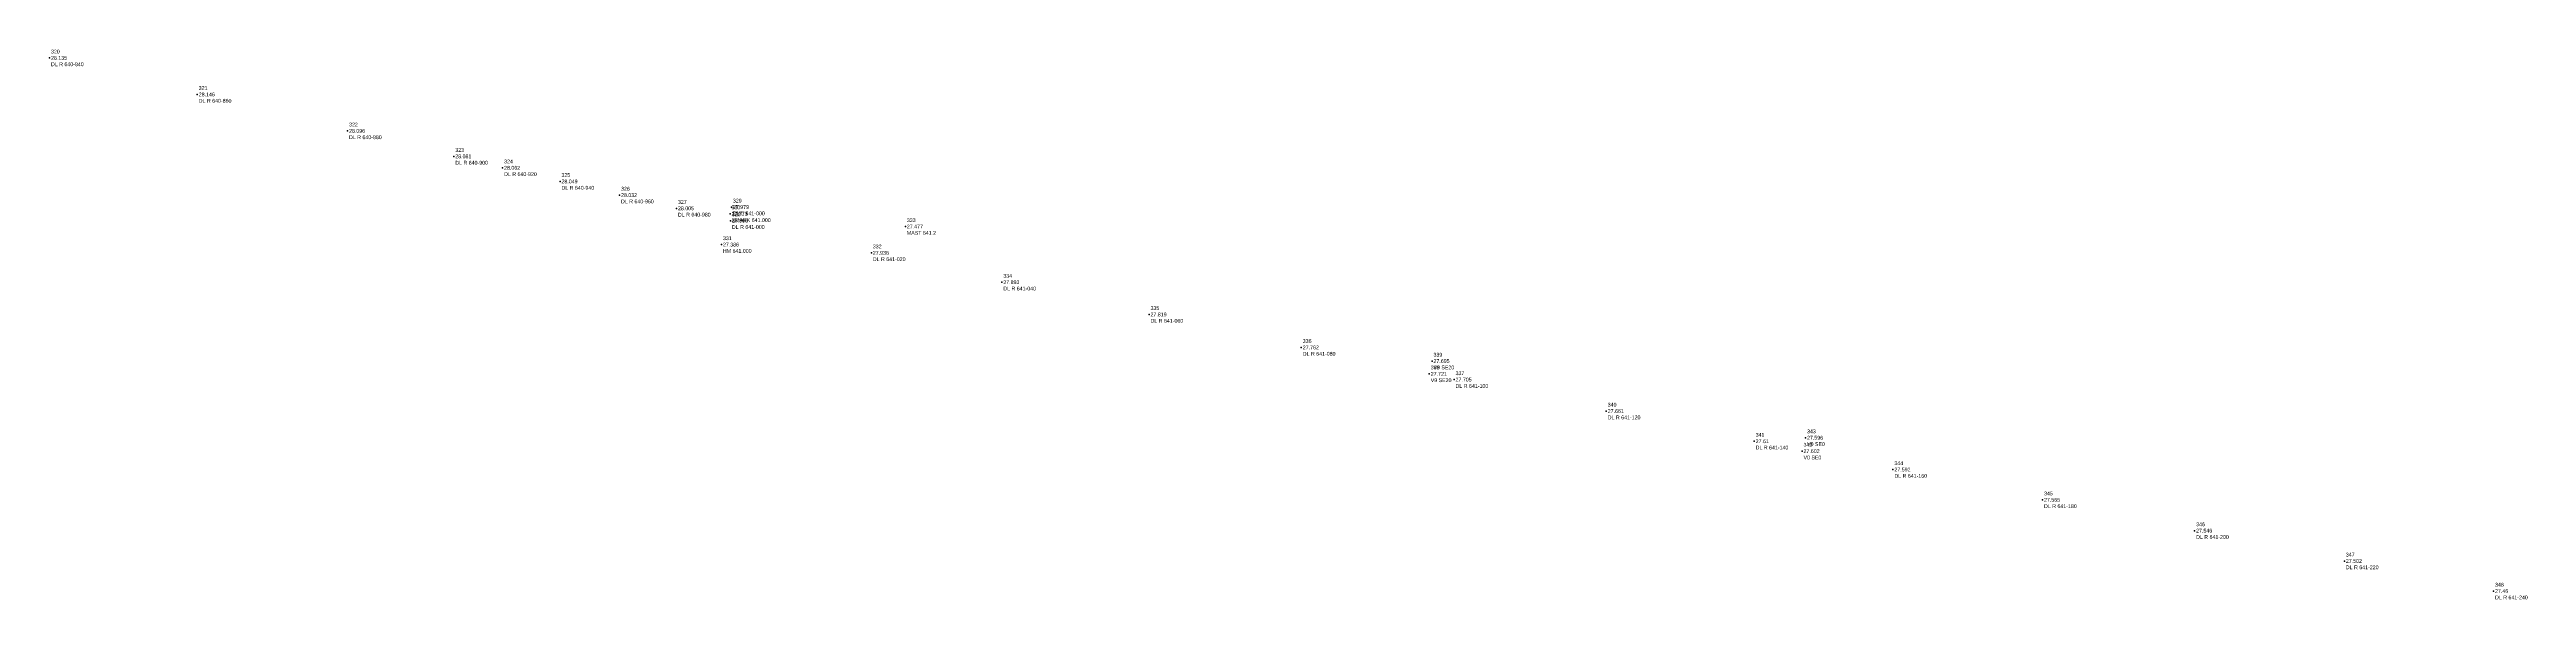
# Model space of a CAD drawing. Header units: metres. Extents: x 169978 to 830021, y 964681 to 1014880.
# Drawn here: x 174550.3 to 174875.7, y 976208.5 to 976280.6 of the extents above; entities that cross this region are included whole.
import ezdxf

# ---------------------------------------------------------------- set-up
doc = ezdxf.new("R2010")
doc.units = ezdxf.units.M

msp = doc.modelspace()

# ---------------------------------------------------------------- linework, layer by layer
at = {"layer": 'MEJ TO TN CH635-600 TOCH647-200_Survey'}
for p in [(174550.3, 976279.55, 28.14), (174569.71, 976274.76, 28.15), (174589.45, 976269.97, 28.1), (174603.41, 976266.63, 28.08), (174609.82, 976265.13, 28.06), (174617.36, 976263.34, 28.05), (174625.18, 976261.55, 28.03), (174632.66, 976259.81, 28.01), (174639.7, 976259.1, 27.77), (174639.75, 976258.19, 28), (174639.88, 976259.98, 27.98), (174662.73, 976257.42, 27.48), (174638.57, 976255.05, 27.39), (174658.26, 976253.97, 27.94), (174675.4, 976250.11, 27.89), (174694.74, 976245.88, 27.82), (174714.74, 976241.55, 27.76), (174731.55, 976238.08, 27.72), (174731.91, 976239.76, 27.7), (174734.81, 976237.33, 27.7), (174754.8, 976233.2, 27.66), (174774.23, 976229.24, 27.61), (174780.98, 976229.7, 27.6), (174780.52, 976227.94, 27.6), (174792.46, 976225.52, 27.59), (174812.11, 976221.55, 27.57), (174832.09, 976217.5, 27.55), (174851.76, 976213.52, 27.5), (174871.36, 976209.57, 27.46)]:
    msp.add_point(p, dxfattribs=at)

# ---------------------------------------------------------------- texts
at = {"layer": 'MEJ TO TN CH635-600 TOCH647-200_Survey', "char_height": 0.5, "attachment_point": 4}
for s, insert, width in [(' 320\\P 28.135\\P DL R 640-840', (174550.3, 976279.55, 28.14), 6.5), (' 321\\P 28.146\\P DL R 640-860', (174569.71, 976274.76, 28.15), 6.5), (' 322\\P 28.096\\P DL R 640-880', (174589.45, 976269.97, 28.1), 6.5), (' 323\\P 28.081\\P DL R 640-900', (174603.41, 976266.63, 28.08), 6.5), (' 324\\P 28.062\\P DL R 640-920', (174609.82, 976265.13, 28.06), 6.5), (' 325\\P 28.049\\P DL R 640-940', (174617.36, 976263.34, 28.05), 6.5), (' 326\\P 28.032\\P DL R 640-960', (174625.18, 976261.55, 28.03), 6.5), (' 327\\P 28.005\\P DL R 640-980', (174632.66, 976259.81, 28.01), 6.5), (' 329\\P 27.979\\P DL L 641-000', (174639.88, 976259.98, 27.98), 6.5), (' 330\\P 27.773\\P XMARK 641.000', (174639.7, 976259.1, 27.77), 7), (' 328\\P 27.998\\P DL R 641-000', (174639.75, 976258.19, 28), 6.5), (' 333\\P 27.477\\P MAST 641.2', (174662.73, 976257.42, 27.48), 5.5), (' 331\\P 27.386\\P HM 641.000', (174638.57, 976255.05, 27.39), 5.5), (' 332\\P 27.936\\P DL R 641-020', (174658.26, 976253.97, 27.94), 6.5), (' 334\\P 27.893\\P DL R 641-040', (174675.4, 976250.11, 27.89), 6.5), (' 335\\P 27.819\\P DL R 641-060', (174694.74, 976245.88, 27.82), 6.5), (' 336\\P 27.762\\P DL R 641-080', (174714.74, 976241.55, 27.76), 6.5), (' 338\\P 27.721\\P V9 SE20', (174731.55, 976238.08, 27.72), 4), (' 339\\P 27.695\\P V9 SE20', (174731.91, 976239.76, 27.7), 4), (' 337\\P 27.705\\P DL R 641-100', (174734.81, 976237.33, 27.7), 6.5), (' 340\\P 27.661\\P DL R 641-120', (174754.8, 976233.2, 27.66), 6.5), (' 341\\P 27.61\\P DL R 641-140', (174774.23, 976229.24, 27.61), 6.5), (' 342\\P 27.602\\P V0 SE0', (174780.52, 976227.94, 27.6), 3.5), (' 343\\P 27.596\\P V0 SE0', (174780.98, 976229.7, 27.6), 3.5), (' 344\\P 27.592\\P DL R 641-160', (174792.46, 976225.52, 27.59), 6.5), (' 345\\P 27.565\\P DL R 641-180', (174812.11, 976221.55, 27.57), 6.5), (' 346\\P 27.546\\P DL R 641-200', (174832.09, 976217.5, 27.55), 6.5), (' 347\\P 27.502\\P DL R 641-220', (174851.76, 976213.52, 27.5), 6.5), (' 348\\P 27.46\\P DL R 641-240', (174871.36, 976209.57, 27.46), 6.5)]:
    msp.add_mtext(s, dxfattribs=dict(at, insert=insert, width=width))

doc.saveas('drawing.dxf')
